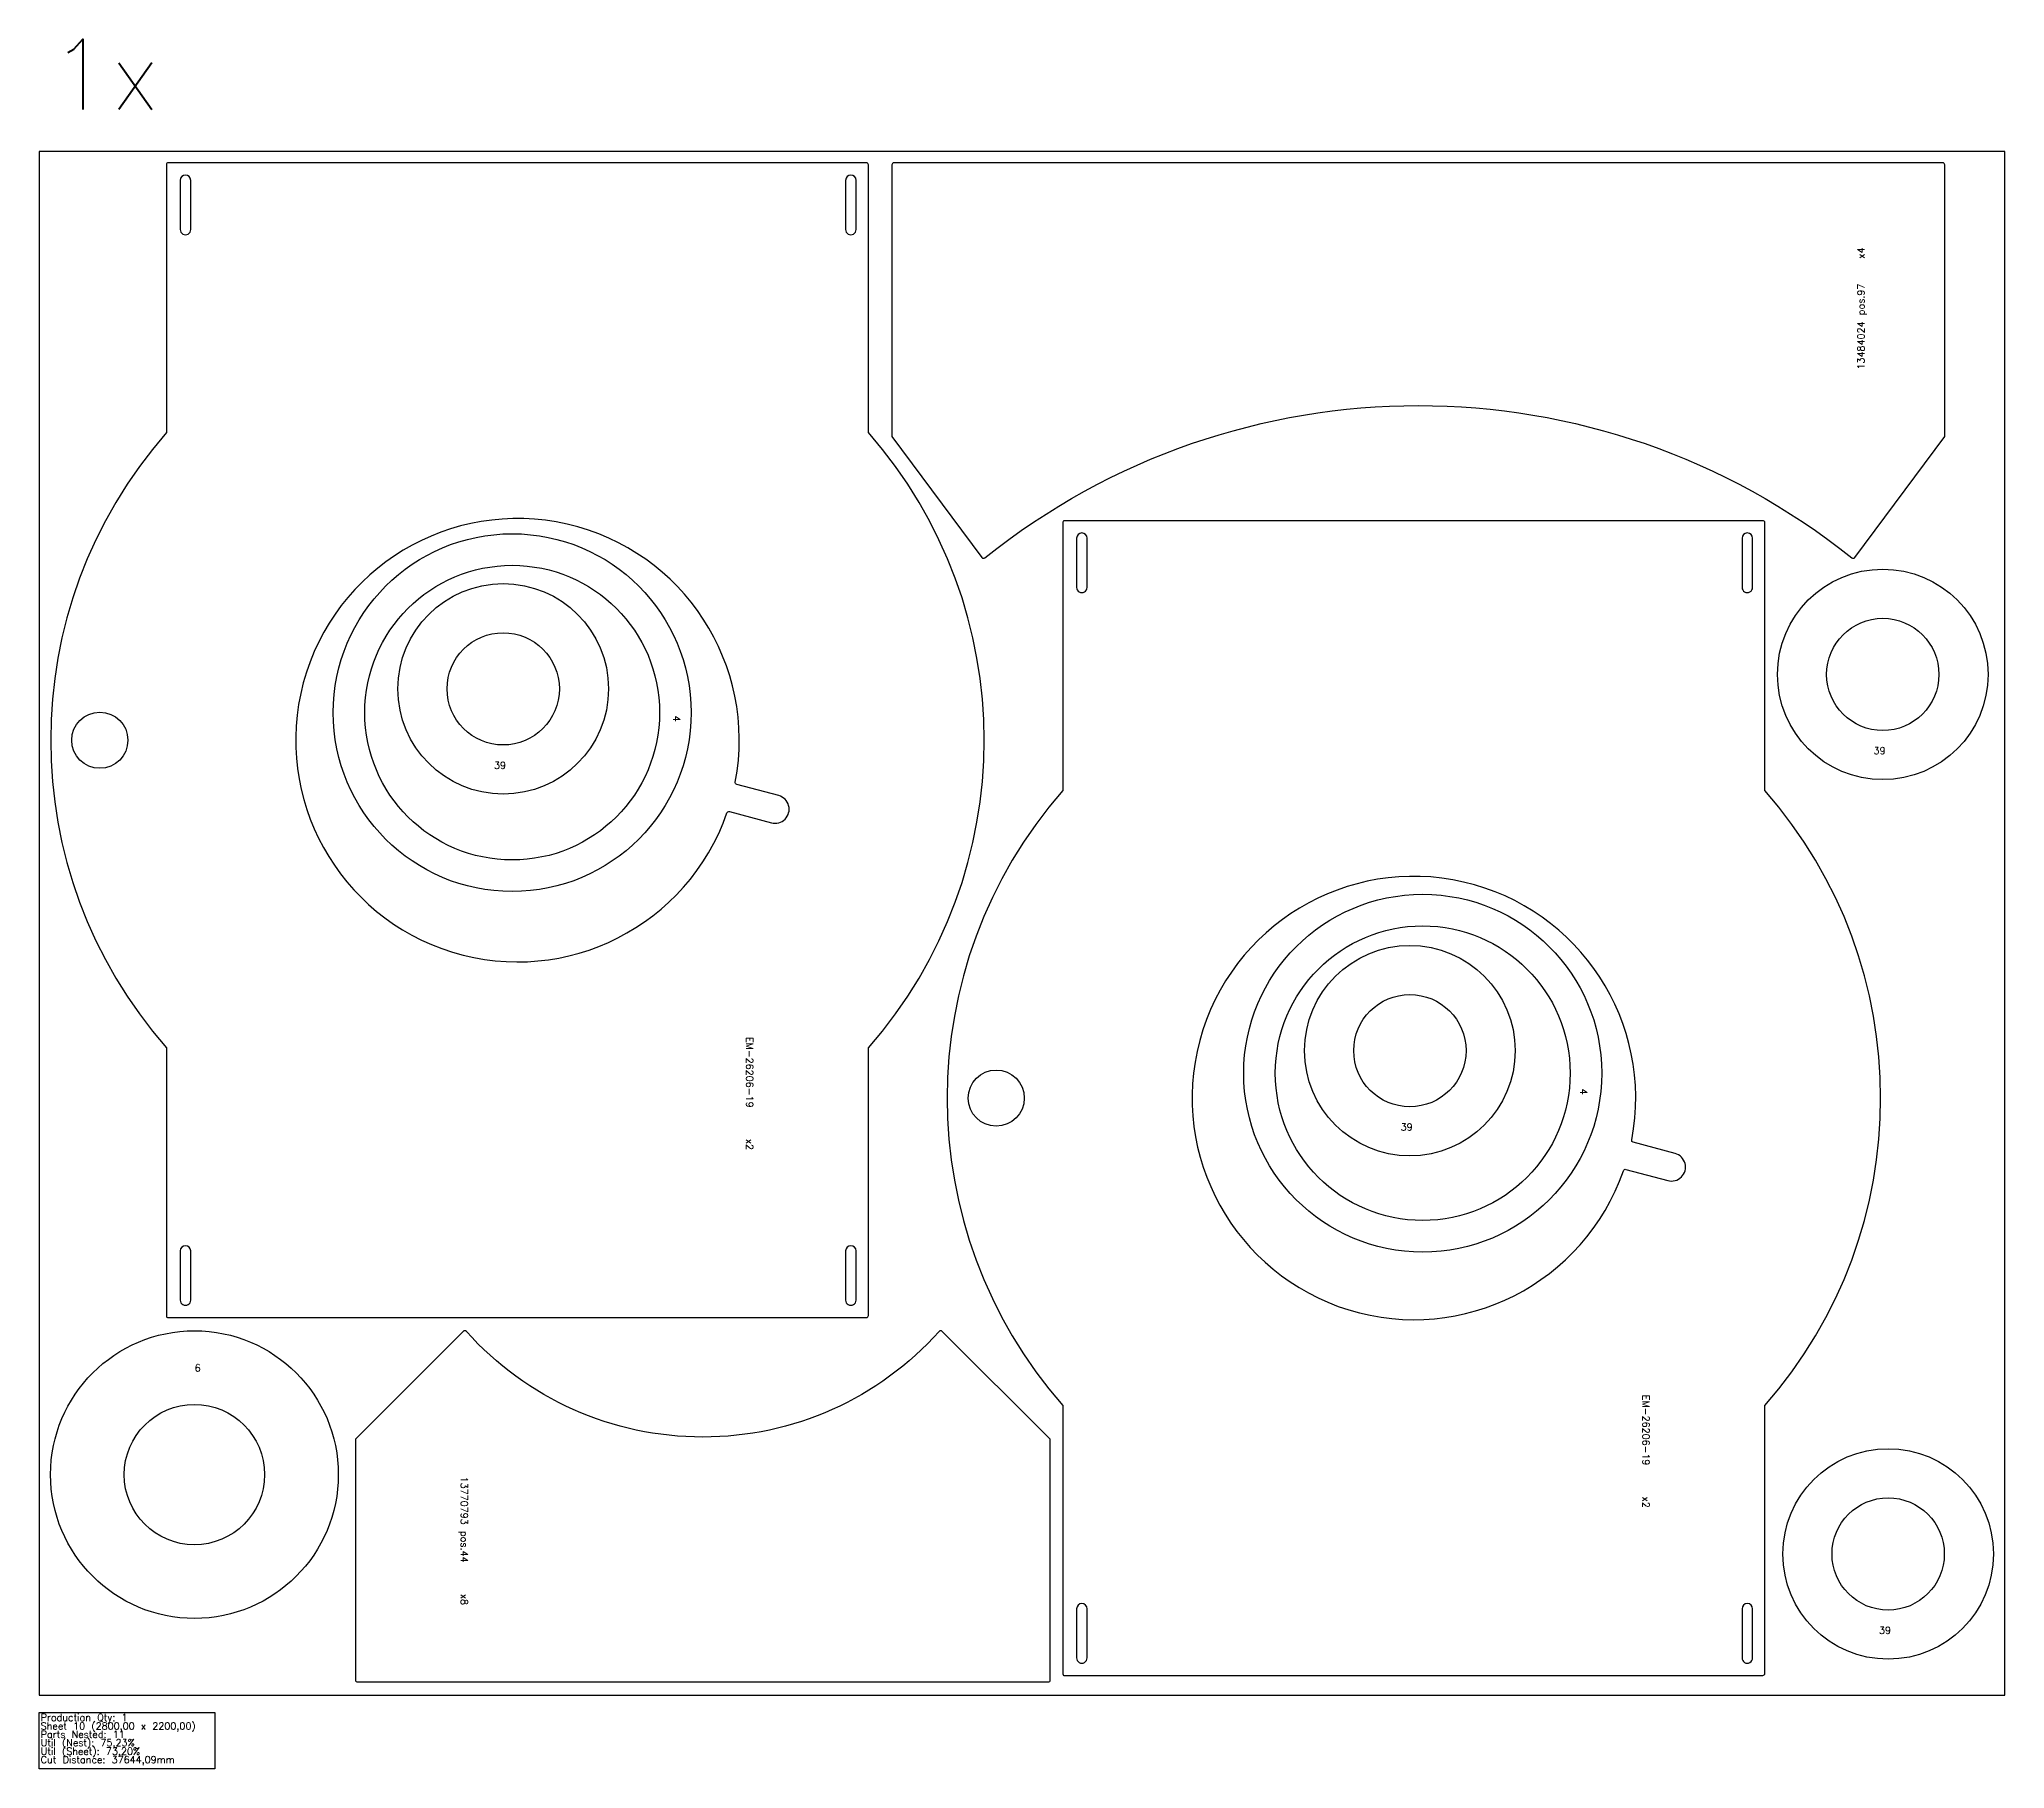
# Model space of a CAD drawing. Header units: millimetres. Extents: x 0 to 68500, y -105 to 2360.
# Drawn here: x 26460 to 29260, y -105 to 2360 of the extents above; entities that cross this region are included whole.
import ezdxf

# ---------------------------------------------------------------- set-up
doc = ezdxf.new("R2010")
doc.units = ezdxf.units.MM
for name, color, linetype in [('--NestedParts--', 7, 'Continuous'), ('sheet', 24, 'Continuous'), ('Stats', 7, 'Continuous'), ('Texto', 7, 'Continuous')]:
    doc.layers.add(name, color=color, linetype=linetype)
doc.styles.get("Standard").update_dxf_attribs({"font": 'txt.shx'})

msp = doc.modelspace()

# ---------------------------------------------------------------- texts
at = {"insert": (26474.8, 2360.1), "char_height": 100, "attachment_point": 1}
msp.add_mtext_dynamic_manual_height_columns('1x', width=283.974, gutter_width=1, heights=[0], dxfattribs=at)
at = {"layer": 'Stats', "color": 60}
for s, p in [('Production Qty: 1', (26462, -37)), ('Sheet 10 (2800,00 x 2200,00)', (26462, -49)), ('Parts Nested: 11', (26462, -61)), ('Util (Nest): 75,23%', (26462, -73)), ('Util (Sheet): 73,20%', (26462, -85)), ('Cut Distance: 37644,09mm', (26462, -97))]:
    msp.add_text(s, height=10, dxfattribs=at).set_placement(p)
at = {"layer": 'Texto', "color": 3, "char_height": 10, "attachment_point": 1}
for s, insert, width, rotation in [('13484024 pos.97    x4', (29050.5, 1889.3), 373.149, 90), ('4', (27372.8, 1396), 25.724, 270), ('EM-26206-19     x2', (27477.1, 938.1), 269.163, 270), ('4', (28665.1, 864.2), 25.724, 270), ('EM-26206-19     x2', (28754.2, 428), 269.163, 270), ('13770793 pos.44     x8', (27070.7, 311.3), 335.081, 270)]:
    msp.add_mtext(s, dxfattribs=dict(at, insert=insert, width=width, rotation=rotation))
at = {"layer": 'Texto', "color": 3, "char_height": 10, "width": 25.724, "attachment_point": 1}
for s, insert in [('39', (29073.1, 1351)), ('39', (27107.8, 1330.4)), ('39', (28399.5, 814.8)), ('6', (26681.3, 471.4)), ('39', (29080.9, 97.3))]:
    msp.add_mtext(s, dxfattribs=dict(at, insert=insert))

# ---------------------------------------------------------------- linework, layer by layer
at = {"layer": '--NestedParts--', "color": 7}
for points in [[(26641.2, 540, 0.414214), (26643.2, 538), (27638.2, 538, 0.414214), (27641.2, 541), (27641.2, 922.6, 0.376339), (27641.2, 1799.4), (27641.2, 2181, 0.414214), (27638.2, 2184), (26643.2, 2184, 0.414214), (26641.2, 2182), (26641.2, 1799.4, 0.376339), (26641.2, 922.6)], [(29174.6, 2181, 0.414214), (29171.6, 2184), (27677.6, 2184, 0.414214), (27674.6, 2181), (27674.6, 1794), (27802.7, 1621.5, 0.425123), (27807, 1620.9, -0.351498), (29042.1, 1620.9, 0.425123), (29046.4, 1621.5), (29174.6, 1794)], [(26660.7, 2159), (26660.7, 2089, 1.00002), (26675.7, 2089), (26675.7, 2159, 0.999984)], [(27623.7, 2159, 0.999975), (27608.7, 2159), (27608.7, 2089, 1.000024), (27623.7, 2089)], [(27439.7, 1257.4, -0.393232), (27443.3, 1259.3), (27503, 1243.3, 1.000011), (27513.4, 1282), (27453.7, 1298, -0.393232), (27451.5, 1301.4, 27.703033)], [(27918.3, 29.9, 0.414214), (27920.3, 27.9), (28915.3, 27.9, 0.414214), (28918.3, 30.9), (28918.3, 412.5, 0.376339), (28918.3, 1289.4), (28918.3, 1670.9, 0.414214), (28915.3, 1673.9), (27920.3, 1673.9, 0.414214), (27918.3, 1671.9), (27918.3, 1289.4, 0.376339), (27918.3, 412.5)], [(27937.8, 1648.9), (27937.8, 1578.9, 1.000012), (27952.8, 1578.9), (27952.8, 1648.9, 0.999997)], [(28900.8, 1648.9, 0.99999), (28885.8, 1648.9), (28885.8, 1578.9, 1.000007), (28900.8, 1578.9)], [(28716.8, 747.4, -0.393232), (28720.4, 749.3), (28780.1, 733.3, 1.000003), (28790.5, 771.9), (28730.8, 787.9, -0.393232), (28728.6, 791.4, 27.703033)], [(26660.7, 563, 1.00002), (26675.7, 563), (26675.7, 633, 0.999984), (26660.7, 633)], [(27623.7, 563), (27623.7, 633, 0.999975), (27608.7, 633), (27608.7, 563, 1.000024)], [(26910.3, 21.6, 0.414214), (26913.3, 18.6), (27897.3, 18.6, 0.414214), (27900.3, 21.6), (27900.3, 364.6), (27746.5, 518.4, 0.430593), (27742.1, 518.3, -0.44717), (27068.4, 518.3, 0.430593), (27064, 518.4), (26910.3, 364.6)], [(27937.8, 52.9, 1.000012), (27952.8, 52.9), (27952.8, 122.9, 1), (27937.8, 122.9)], [(28900.8, 52.9), (28900.8, 122.9, 0.999991), (28885.8, 122.9), (28885.8, 52.9, 1.000007)]]:
    msp.add_lwpolyline(points, format="xyb", close=True, dxfattribs=at)
for centre, radius in [((27133.7, 1400.3), 255), ((27133.7, 1400.3), 210), ((29086.3, 1454.8), 150), ((27120.9, 1434.2), 150), ((27120.9, 1434.2), 80), ((29086.3, 1454.8), 80), ((26546.2, 1361), 40), ((28430.9, 886.4), 255), ((28430.9, 886.4), 210), ((28412.6, 918.5), 150), ((28412.6, 918.5), 80), ((27823.3, 850.9), 40), ((26681, 314.2), 205), ((26681, 314.2), 100), ((29094, 201.1), 150), ((29094, 201.1), 80)]:
    msp.add_circle(centre, radius, dxfattribs=at)
at = {"layer": 'sheet', "color": 7}
msp.add_lwpolyline([(26460, 0), (29260, 0), (29260, 2200), (26460, 2200)], close=True, dxfattribs=at)
at = {"layer": 'Stats', "color": 151}
msp.add_lwpolyline([(26460, -25), (26710, -25), (26710, -105), (26460, -105), (26460, -25)], close=True, dxfattribs=at)

msp.set_redraw_order([(e.dxf.handle, doc.entitydb.next_handle()) for e in msp.query("TEXT MTEXT ATTDEF DIMENSION ARC_DIMENSION")])  # texts and dimensions are drawn at this point

doc.saveas('drawing.dxf')
